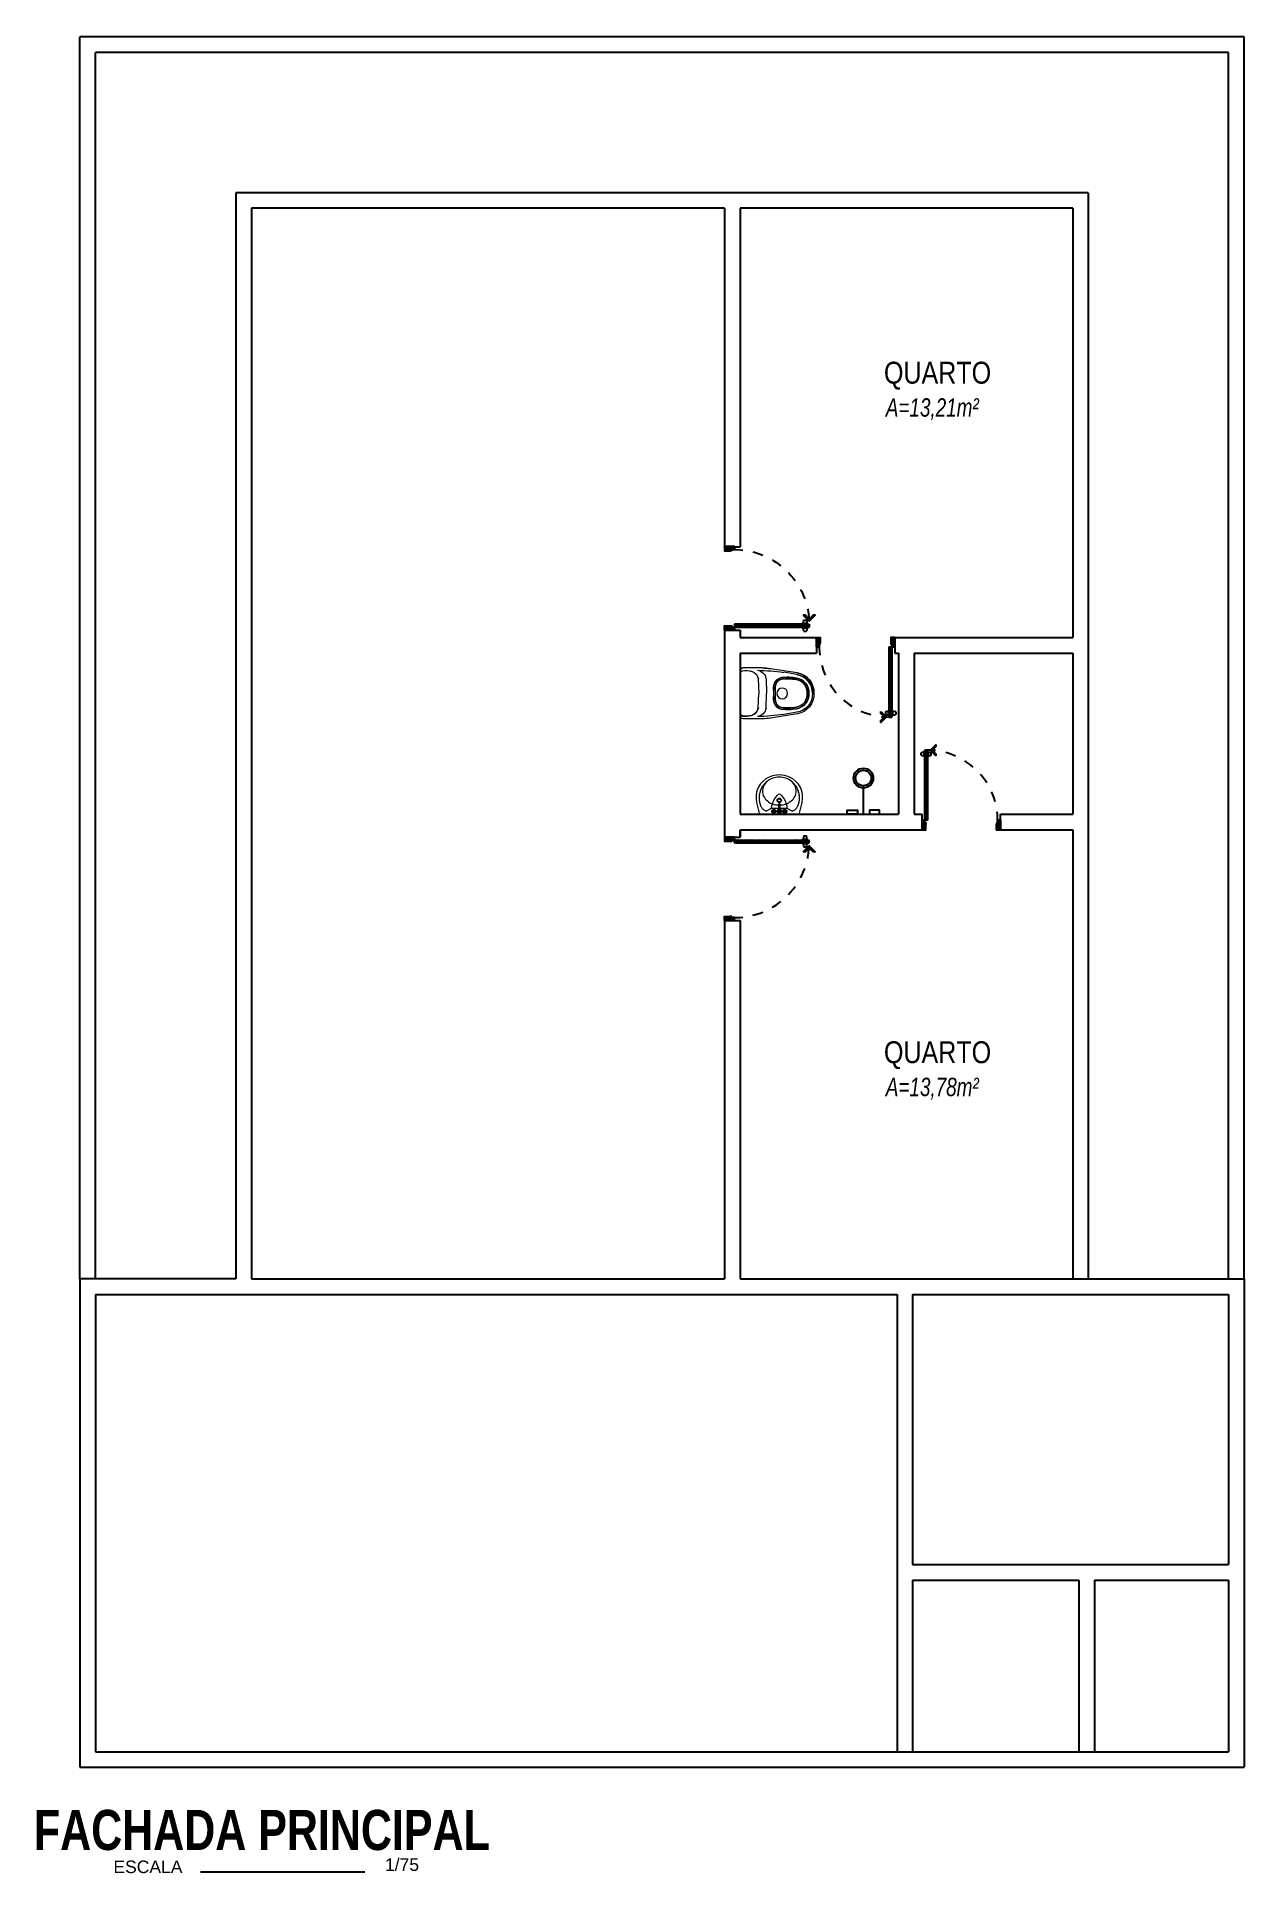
# Model space of a CAD drawing. Header units: inches. Extents: x 5.4 to 65.7, y -9.8 to 26.8.
# Drawn here: x 5.44 to 17.06, y -9.85 to 7.82 of the extents above; entities that cross this region are included whole.
import ezdxf
from ezdxf.enums import TextEntityAlignment as Align

# ---------------------------------------------------------------- set-up
doc = ezdxf.new("R2010")
doc.units = ezdxf.units.IN
doc.header["$MEASUREMENT"] = 0
doc.linetypes.add('HDR', pattern=[0.36, 0.1, -0.075, 0.11, -0.075])
doc.layers.add('A-PUERTAS', color=1, linetype='Continuous')
for name, color, linetype, lineweight in [('ROD_PUERTAS', 27, 'Continuous', 0), ('sanitarios', 159, 'Continuous', 13), ('TEXTO', 7, 'Continuous', 5)]:
    doc.layers.add(name, color=color, linetype=linetype, lineweight=lineweight)
doc.styles.add('Cota B', font='swissck.ttf')
doc.styles.add('ROUND3', font='swisse.ttf')
doc.styles.add('TALLER', font='')
doc.styles.get('TALLER').set_extended_font_data('Haettenschweiler', bold=True)
pattern_1 = [(315, (0.7330681, -49.914245), (-0.0014460091433, -0.0014460091433), [])]

msp = doc.modelspace()

# ---------------------------------------------------------------- texts
for s, height, style, p in [('FACHADA PRINCIPAL', 0.38549, 'TALLER', (7.606, -9.431)), ('1/75', 0.1205, 'ROUND3', (8.954, -9.763)), ('ESCALA', 0.1205, 'ROUND3', (6.51, -9.786))]:
    msp.add_text(s, height=height, dxfattribs=dict(style=style)).set_placement(p, align=Align.MIDDLE)
at = {"layer": 'TEXTO', "char_height": 0.26286, "attachment_point": 8, "style": 'Cota B'}
for s, insert in [('{\\fSwis721 BlkEx BT|b0|i1|c0|p34; \\fSwis721 Cn BT|b0|i0|c0|p34;\\H0.80071x;QUARTO\\P\\fSwis721 LtCn BT|b0|i1|c0|p34;\\H0.84203x;A=13,21m²}', (14.054, 4.134)), ('{\\fSwis721 BlkEx BT|b0|i1|c0|p34; \\fSwis721 Cn BT|b0|i0|c0|p34;\\H0.80071x;QUARTO\\P\\fSwis721 LtCn BT|b0|i1|c0|p34;\\H0.84203x;A=13,78m²}', (14.054, -2.404))]:
    msp.add_mtext(s, dxfattribs=dict(at, insert=insert))

# ---------------------------------------------------------------- blocks, each defined once
blk = doc.blocks.new('chuv')
blk.add_lwpolyline([(23.46, 11.934), (23.46, 12.206)])
for points in [[(23.403, 11.934), (23.305, 11.934), (23.305, 11.971), (23.403, 11.971)], [(23.517, 11.934), (23.615, 11.934), (23.615, 11.971), (23.517, 11.971)]]:
    blk.add_lwpolyline(points, close=True)
for radius in [0.095, 0.075]:
    blk.add_circle((23.46, 12.281), radius)
blk = doc.blocks.new('PUERTA FINAL')
at = {"layer": 'A-PUERTAS'}
h = blk.add_hatch(dxfattribs=at)
h.set_pattern_fill('JIS_WOOD', color=256, scale=0.008, angle=180, style=0)
h.set_pattern_definition([(225, (-1111.0894196, -280.445128), (0.003999999993, -0.003999999993), [])])
h.paths.add_polyline_path([(-678.509, 91.834), (-678.5, 91.834), (-678.5, 91.956), (-678.549, 91.956), (-678.549, 91.887), (-678.509, 91.887)])
h.paths.add_polyline_path([(-679.491, 91.834), (-679.5, 91.834), (-679.5, 91.956), (-679.45, 91.956), (-679.45, 91.887), (-679.491, 91.887)])
h = blk.add_hatch(dxfattribs=at)
h.set_pattern_fill('_USER', color=256, scale=0.0025, angle=405, style=0, pattern_type=0)
h.set_pattern_definition(pattern_1)
h.paths.add_polyline_path([(-679.464, 91.867), (-679.464, 91.834), (-679.49, 91.834), (-679.49, 91.887), (-679.45, 91.887), (-679.45, 91.867)])
h = blk.add_hatch(dxfattribs=at)
h.set_pattern_fill('_USER', color=256, scale=0.0025, angle=225, style=0, pattern_type=0)
h.set_pattern_definition([(225, (0, 0), (0.001767766953, -0.001767766953), [])])
h.paths.add_polyline_path([(-678.541, 90.956), (-678.536, 90.956), (-678.536, 90.939), (-678.569, 90.939), (-678.569, 90.956), (-678.564, 90.956)])
h.paths.add_polyline_path([(-678.569, 91.82), (-678.564, 91.82), (-678.564, 90.956), (-678.569, 90.956)])
h.paths.add_polyline_path([(-678.536, 90.956), (-678.541, 90.956), (-678.541, 91.82), (-678.536, 91.82)])
h.paths.add_polyline_path([(-678.541, 91.065), (-678.564, 91.065), (-678.564, 91.057), (-678.541, 91.057)])
h.paths.add_polyline_path([(-678.564, 91.426), (-678.541, 91.426), (-678.541, 91.365), (-678.564, 91.365)])
h.paths.add_polyline_path([(-678.541, 91.759), (-678.564, 91.759), (-678.564, 91.766), (-678.541, 91.766)])
h.paths.add_polyline_path([(-678.677, 91.01), (-678.606, 90.94), (-678.677, 90.869), (-678.677, 90.894), (-678.631, 90.94), (-678.677, 90.985)])
h = blk.add_hatch(dxfattribs=at)
h.set_pattern_fill('_USER', color=256, scale=0.0025, angle=225, style=0, pattern_type=0)
h.set_pattern_definition([(225, (-97.9890494, 471.9185073), (-0.0014460091433, 0.0014460091433), [])])
h.paths.add_polyline_path([(-678.536, 91.834), (-678.536, 91.82), (-678.541, 91.82), (-678.564, 91.82), (-678.569, 91.82), (-678.569, 91.834)])
h = blk.add_hatch(dxfattribs=at)
h.set_pattern_fill('_USER', color=256, scale=0.0025, angle=405, style=0, pattern_type=0)
h.set_pattern_definition(pattern_1)
h.paths.add_polyline_path([(-678.536, 91.867), (-678.55, 91.867), (-678.55, 91.887), (-678.509, 91.887), (-678.509, 91.834), (-678.536, 91.834)])
for p, q in [((-678.569, 91.82), (-678.569, 91.834)), ((-678.569, 91.834), (-678.536, 91.834)), ((-678.564, 91.82), (-678.569, 91.82)), ((-678.569, 91.82), (-678.569, 90.956)), ((-678.569, 90.956), (-678.569, 91.82)), ((-678.541, 91.82), (-678.564, 91.82)), ((-678.564, 91.82), (-678.564, 90.956)), ((-678.509, 91.887), (-678.55, 91.887)), ((-678.55, 91.887), (-678.55, 91.867)), ((-678.55, 91.867), (-678.536, 91.867)), ((-678.541, 91.82), (-678.541, 90.956)), ((-678.536, 91.82), (-678.541, 91.82)), ((-678.541, 91.82), (-678.541, 91.759)), ((-678.536, 91.867), (-678.536, 91.834)), ((-678.536, 91.834), (-678.509, 91.834)), ((-678.536, 91.834), (-678.536, 91.82)), ((-678.536, 91.82), (-678.536, 90.956)), ((-678.564, 91.759), (-678.541, 91.759)), ((-678.56, 91.766), (-678.545, 91.766)), ((-678.56, 91.759), (-678.56, 91.766)), ((-678.545, 91.759), (-678.545, 91.766)), ((-678.617, 91.002), (-678.617, 90.974)), ((-678.579, 91.011), (-678.584, 91.011)), ((-678.579, 90.965), (-678.584, 90.965)), ((-678.577, 91.008), (-678.577, 90.968)), ((-678.574, 90.999), (-678.577, 90.999)), ((-678.577, 90.977), (-678.577, 90.999)), ((-678.577, 90.977), (-678.577, 90.999)), ((-678.574, 90.977), (-678.577, 90.977)), ((-678.571, 91.003), (-678.574, 91.001)), ((-678.574, 91.001), (-678.574, 90.975)), ((-678.574, 91.001), (-678.574, 90.975)), ((-678.571, 90.973), (-678.574, 90.975)), ((-678.569, 91.005), (-678.571, 91.003)), ((-678.571, 90.973), (-678.571, 91.003)), ((-678.571, 91.003), (-678.571, 90.973)), ((-678.569, 90.971), (-678.571, 90.973)), ((-678.569, 91.005), (-678.568, 91.005)), ((-678.569, 90.971), (-678.569, 91.005)), ((-678.568, 90.971), (-678.569, 90.971)), ((-678.569, 90.956), (-678.569, 90.939)), ((-678.564, 90.956), (-678.569, 90.956)), ((-678.569, 90.939), (-678.536, 90.939)), ((-678.568, 91.005), (-678.568, 90.971)), ((-678.564, 91.065), (-678.541, 91.065)), ((-678.564, 90.956), (-678.541, 90.956)), ((-678.56, 91.065), (-678.56, 91.057)), ((-678.56, 91.057), (-678.545, 91.057)), ((-678.545, 91.065), (-678.545, 91.057)), ((-678.541, 90.956), (-678.536, 90.956)), ((-678.536, 90.956), (-678.536, 90.939)), ((-678.535, 91.005), (-678.533, 91.003)), ((-678.535, 91.005), (-678.535, 91.005)), ((-678.535, 91.005), (-678.535, 90.971)), ((-678.535, 90.971), (-678.535, 91.005)), ((-678.535, 90.971), (-678.533, 90.973)), ((-678.535, 90.971), (-678.535, 90.971)), ((-678.533, 91.003), (-678.53, 91.001)), ((-678.533, 90.973), (-678.533, 91.003)), ((-678.533, 91.003), (-678.533, 90.973)), ((-678.533, 90.973), (-678.53, 90.975)), ((-678.53, 91.001), (-678.53, 90.975)), ((-678.53, 91.001), (-678.53, 90.975)), ((-678.53, 90.999), (-678.527, 90.999)), ((-678.53, 90.977), (-678.527, 90.977)), ((-678.527, 91.008), (-678.527, 90.968)), ((-678.527, 90.977), (-678.527, 90.999)), ((-678.527, 90.977), (-678.527, 90.999)), ((-678.524, 91.011), (-678.519, 91.011)), ((-678.524, 90.965), (-678.519, 90.965)), ((-678.486, 91.002), (-678.486, 90.974))]:
    blk.add_line(p, q, dxfattribs=at)
for points in [[(-679.491, 91.834), (-679.5, 91.834), (-679.5, 91.956), (-679.45, 91.956), (-679.45, 91.887), (-679.491, 91.887)], [(-679.45, 91.867), (-679.45, 91.887), (-679.49, 91.887), (-679.49, 91.834), (-679.464, 91.834), (-679.464, 91.867)], [(-678.569, 91.82), (-678.564, 91.82), (-678.564, 90.956), (-678.569, 90.956)], [(-678.509, 91.834), (-678.5, 91.834), (-678.5, 91.956), (-678.549, 91.956), (-678.549, 91.887), (-678.509, 91.887)], [(-678.536, 90.956), (-678.541, 90.956), (-678.541, 91.82), (-678.536, 91.82)], [(-678.541, 91.759), (-678.564, 91.759), (-678.564, 91.766), (-678.541, 91.766)], [(-678.564, 91.426), (-678.541, 91.426), (-678.541, 91.365), (-678.564, 91.365)], [(-678.677, 91.01), (-678.606, 90.94), (-678.677, 90.869), (-678.677, 90.894), (-678.631, 90.94), (-678.677, 90.985)], [(-678.541, 91.065), (-678.564, 91.065), (-678.564, 91.057), (-678.541, 91.057)]]:
    blk.add_lwpolyline(points, close=True, dxfattribs=at)
for points in [[(-678.541, 91.426), (-678.564, 91.426)], [(-678.541, 91.365), (-678.564, 91.365)]]:
    blk.add_lwpolyline(points, dxfattribs=at)
at = {"layer": 'A-PUERTAS', "linetype": 'HDR', "ltscale": 0.5}
blk.add_arc((-678.569, 91.834), 0.895, 178.2979, 273.8215, dxfattribs=at)
at = {"layer": 'A-PUERTAS'}
for centre, radius, start, end in [((-678.615, 91.002), 0.00245, 112.7373, 180), ((-678.615, 90.974), 0.00245, 180, 247.2627), ((-678.587, 90.935), 0.0751, 88.2263, 112.7373), ((-678.587, 91.041), 0.0751, 247.2627, 271.7737), ((-678.579, 91.008), 0.00245, 0, 90), ((-678.579, 90.968), 0.00245, 270, 360), ((-678.524, 91.008), 0.00245, 90, 180), ((-678.524, 90.968), 0.00245, 180, 270), ((-678.517, 90.935), 0.0751, 67.2627, 91.7737), ((-678.517, 91.041), 0.0751, 268.2263, 292.7373), ((-678.489, 91.002), 0.00245, 360, 67.2627), ((-678.489, 90.974), 0.00245, 292.7373, 360)]:
    blk.add_arc(centre, radius, start, end, dxfattribs=at)
blk = doc.blocks.new('LAVAMANOS-D')
for p, q in [((-0.084, -0.072), (-0.15, -0.038)), ((-0.07, -0.035), (-0.074, -0.035)), ((-0.07, -0.039), (-0.074, -0.039)), ((-0.064, -0.029), (-0.064, -0.024)), ((-0.064, -0.045), (-0.064, -0.05)), ((-0.06, -0.029), (-0.06, -0.024)), ((-0.06, -0.045), (-0.06, -0.05)), ((-0.053, -0.035), (-0.049, -0.035)), ((-0.053, -0.039), (-0.049, -0.039)), ((-0.009, -0.052), (-0.009, -0.114)), ((0.008, -0.114), (0.008, -0.052)), ((0.053, -0.035), (0.049, -0.035)), ((0.053, -0.039), (0.049, -0.039)), ((0.059, -0.029), (0.059, -0.024)), ((0.059, -0.045), (0.059, -0.05)), ((0.064, -0.029), (0.064, -0.024)), ((0.064, -0.045), (0.064, -0.05)), ((0.07, -0.035), (0.074, -0.035)), ((0.07, -0.039), (0.074, -0.039)), ((0.084, -0.072), (0.15, -0.038))]:
    blk.add_line(p, q)
at = {"linetype": 'Continuous'}
for points in [[(-0.115, -0.425), (-0.087, -0.435), (-0.06, -0.442), (-0.03, -0.446), (0, -0.449), (0.03, -0.446), (0.06, -0.442), (0.087, -0.435), (0.115, -0.425, 0.363477), (0.258, -0.138), (0.225, 0), (-0.225, 0), (-0.258, -0.138, 0.363477), (-0.115, -0.425)], [(-0.009, -0.108, 0.073486), (-0.075, -0.12, 0.090524), (-0.135, -0.154, 0.104224), (-0.178, -0.207, 0.116526), (-0.191, -0.266, 0.116526), (-0.178, -0.325, 0.104224), (-0.135, -0.378, 0.090524), (-0.075, -0.412, 0.082757), (0, -0.425, 0.082757), (0.075, -0.412, 0.090524), (0.135, -0.378, 0.104224), (0.178, -0.325, 0.116526), (0.191, -0.266, 0.116526), (0.178, -0.207, 0.104224), (0.135, -0.154, 0.090524), (0.075, -0.12, 0.073491), (0.008, -0.108, 0.073491)], [(-0.026, -0.217, -0.133789), (-0.087, -0.08, -0.453405), (-0.076, -0.068), (-0.009, -0.068)], [(0.008, -0.068), (0.076, -0.068, -0.453405), (0.087, -0.08, -0.133789), (0.026, -0.217)]]:
    blk.add_lwpolyline(points, format="xyb", dxfattribs=at)
for points in [[(-0.15, -0.038), (-0.155, -0.04), (-0.162, -0.044), (-0.169, -0.048), (-0.169, -0.048), (-0.176, -0.052), (-0.182, -0.057), (-0.188, -0.063), (-0.193, -0.069), (-0.198, -0.075), (-0.203, -0.083), (-0.208, -0.091), (-0.212, -0.1), (-0.212, -0.1), (-0.216, -0.109), (-0.219, -0.119), (-0.222, -0.13), (-0.224, -0.141), (-0.226, -0.152), (-0.228, -0.164), (-0.229, -0.176), (-0.229, -0.188), (-0.229, -0.188), (-0.229, -0.199), (-0.228, -0.211), (-0.227, -0.223), (-0.225, -0.234), (-0.222, -0.246), (-0.219, -0.257), (-0.216, -0.268), (-0.212, -0.279), (-0.212, -0.279), (-0.207, -0.29), (-0.202, -0.3), (-0.197, -0.31), (-0.191, -0.32), (-0.184, -0.329), (-0.177, -0.338), (-0.17, -0.347), (-0.162, -0.356), (-0.162, -0.356), (-0.154, -0.364), (-0.145, -0.371), (-0.135, -0.378)], [(0.135, -0.378), (0.145, -0.371), (0.154, -0.364), (0.162, -0.356), (0.162, -0.356), (0.17, -0.347), (0.177, -0.338), (0.184, -0.329), (0.191, -0.32), (0.197, -0.31), (0.202, -0.3), (0.207, -0.29), (0.212, -0.279), (0.212, -0.279), (0.216, -0.268), (0.219, -0.257), (0.222, -0.246), (0.225, -0.234), (0.227, -0.223), (0.228, -0.211), (0.229, -0.199), (0.229, -0.188), (0.229, -0.188), (0.229, -0.176), (0.228, -0.164), (0.226, -0.152), (0.224, -0.141), (0.222, -0.13), (0.219, -0.119), (0.216, -0.109), (0.212, -0.1), (0.212, -0.1), (0.208, -0.091), (0.203, -0.083), (0.198, -0.075), (0.193, -0.069), (0.188, -0.063), (0.182, -0.057), (0.176, -0.052), (0.169, -0.048), (0.169, -0.048), (0.162, -0.044), (0.155, -0.04), (0.15, -0.038)]]:
    blk.add_lwpolyline(points, dxfattribs=at)
for centre, radius in [((-0.062, -0.037), 0.0234), ((-0.079, -0.037), 0.00475), ((-0.062, -0.037), 0.0085), ((-0.062, -0.02), 0.00475), ((-0.062, -0.054), 0.00475), ((-0.045, -0.037), 0.00475), ((0, -0.037), 0.0085), ((0.062, -0.037), 0.0234), ((0.045, -0.037), 0.00475), ((0.062, -0.037), 0.0085), ((0.062, -0.02), 0.00475), ((0.062, -0.054), 0.00475), ((0.079, -0.037), 0.00475)]:
    blk.add_circle(centre, radius)
for radius in [0.0248, 0.0173]:
    blk.add_circle((0, -0.161), radius, dxfattribs=at)
for centre, radius, start, end in [((-0.062, -0.037), 0.017, 105.2407, 164.2093), ((-0.062, -0.037), 0.017, 196.2342, 253.9047), ((-0.062, -0.037), 0.017, 16.4412, 74.0789), ((-0.062, -0.037), 0.017, 286.12, 344.0884), ((0, -0.037), 0.0255, 289.6514, 250.3603), ((0, -0.037), 0.017, 300.3431, 239.7554), ((0, -0.114), 0.0085, 180, 0), ((0.062, -0.037), 0.017, 106.12, 164.0884), ((0.062, -0.037), 0.017, 196.4413, 254.0789), ((0.062, -0.037), 0.017, 16.2342, 73.9047), ((0.062, -0.037), 0.017, 285.2407, 344.2093)]:
    blk.add_arc(centre, radius, start, end)
blk.add_arc((0, -0.196), 0.0331, 219.2954, 320.7046, dxfattribs=at)
blk = doc.blocks.new('IIIIIIIIIIIIIIIIIIII')
at = {"layer": 'sanitarios'}
for p, q in [((788.403, 261.793), (788.403, 261.977)), ((788.433, 262.007), (788.459, 262.007)), ((788.459, 262.007), (788.836, 262.007)), ((788.459, 262.007), (788.836, 262.007)), ((788.862, 262.007), (788.836, 262.007)), ((788.892, 261.793), (788.892, 261.977)), ((788.451, 261.457), (788.41, 261.713)), ((788.505, 261.757), (788.648, 261.752)), ((788.51, 261.831), (788.648, 261.826)), ((788.786, 261.831), (788.648, 261.826)), ((788.79, 261.757), (788.648, 261.752)), ((788.844, 261.457), (788.886, 261.713)), ((788.466, 261.459), (788.445, 261.587)), ((788.617, 261.67), (788.678, 261.67)), ((788.618, 261.685), (788.648, 261.685)), ((788.648, 261.685), (788.677, 261.685)), ((788.829, 261.459), (788.85, 261.587))]:
    blk.add_line(p, q, dxfattribs=at)
for points in [[(788.648, 261.296, -0.382405), (788.451, 261.457), (788.41, 261.713, -0.040213), (788.403, 261.793), (788.403, 261.977, -0.414214), (788.433, 262.007), (788.459, 262.007)], [(788.459, 262.007, 0.364314), (788.43, 261.982, 0.112271), (788.435, 261.895, 0.278416), (788.51, 261.831), (788.648, 261.826)], [(788.648, 261.296, 0.382405), (788.844, 261.457), (788.886, 261.713, 0.040213), (788.892, 261.793), (788.892, 261.977, 0.414214), (788.862, 262.007), (788.836, 262.007)], [(788.836, 262.007, -0.364314), (788.866, 261.982, -0.112271), (788.86, 261.895, -0.278416), (788.786, 261.831), (788.648, 261.826)], [(788.648, 261.311, -0.383569), (788.466, 261.459), (788.445, 261.587)], [(788.648, 261.311, 0.383569), (788.829, 261.459), (788.85, 261.587)]]:
    blk.add_lwpolyline(points, format="xyb", dxfattribs=at)
for points in [[(788.505, 261.757), (788.648, 261.752)], [(788.79, 261.757), (788.648, 261.752)]]:
    blk.add_lwpolyline(points, dxfattribs=at)
for points in [[(788.648, 261.346, -0.3863), (788.5, 261.464, -0.069564), (788.496, 261.608, -0.301962), (788.558, 261.677, -0.087243), (788.618, 261.685), (788.648, 261.685), (788.677, 261.685, -0.087243), (788.737, 261.677, -0.301962), (788.799, 261.608, -0.069564), (788.795, 261.464, -0.3863)], [(788.648, 261.361, -0.388576), (788.515, 261.467, -0.069453), (788.511, 261.607, -0.302408), (788.562, 261.663, -0.08847), (788.617, 261.67), (788.678, 261.67, -0.08847), (788.733, 261.663, -0.302408), (788.784, 261.607, -0.069453), (788.78, 261.467, -0.388576)]]:
    blk.add_lwpolyline(points, format="xyb", close=True, dxfattribs=at)
blk.add_circle((788.648, 261.601), 0.0515, dxfattribs=at)
blk.add_circle((788.648, 261.601), 0.0515, dxfattribs=at)
for centre, radius, start, end in [((788.433, 261.977), 0.03, 90, 180), ((788.623, 261.951), 0.195, 171.0536, 196.677), ((788.459, 261.977), 0.03, 90, 170.0695), ((788.526, 261.924), 0.0952, 197.721, 259.9531), ((788.769, 261.924), 0.0952, 280.0469, 342.279), ((788.836, 261.977), 0.03, 9.9305, 90), ((788.672, 261.951), 0.195, 343.323, 8.9464), ((788.862, 261.977), 0.03, 0, 90), ((788.903, 261.793), 0.5, 180, 189.2113), ((788.523, 261.855), 0.0997, 190.1726, 260.0286), ((790.327, 261.868), 1.902, 180.9172, 188.4996), ((788.523, 261.855), 0.0997, 190.1726, 260.0286), ((790.327, 261.868), 1.902, 180.9172, 188.4996), ((788.773, 261.855), 0.0997, 279.9714, 349.8274), ((788.773, 261.855), 0.0997, 279.9714, 349.8274), ((786.969, 261.868), 1.902, 351.5004, 359.0828), ((786.969, 261.868), 1.902, 351.5004, 359.0828), ((788.392, 261.793), 0.5, 350.7887, 0), ((789.013, 261.553), 0.521, 173.8689, 189.7863), ((788.579, 261.596), 0.0838, 104.1018, 171.3111), ((789.013, 261.553), 0.506, 173.9085, 189.8005), ((788.579, 261.596), 0.0688, 103.7408, 171.0438), ((788.61, 261.512), 0.173, 87.5575, 107.5015), ((788.61, 261.512), 0.158, 87.4441, 107.6672), ((788.685, 261.512), 0.173, 72.4985, 92.4425), ((788.685, 261.512), 0.158, 72.3328, 92.5559), ((788.716, 261.596), 0.0688, 8.9562, 76.2592), ((788.716, 261.596), 0.0838, 8.6889, 75.8982), ((788.282, 261.553), 0.506, 350.1995, 6.0915), ((788.282, 261.553), 0.521, 350.2137, 6.1311), ((788.639, 261.486), 0.19, 188.8141, 272.5226), ((788.639, 261.486), 0.175, 188.7975, 272.7385), ((788.639, 261.486), 0.141, 188.848, 273.3342), ((788.639, 261.486), 0.126, 188.7932, 273.7329), ((788.656, 261.486), 0.126, 266.2671, 351.2068), ((788.656, 261.486), 0.141, 266.6658, 351.152), ((788.656, 261.486), 0.175, 267.2615, 351.2025), ((788.656, 261.486), 0.19, 267.4774, 351.1859)]:
    blk.add_arc(centre, radius, start, end, dxfattribs=at)

# ---------------------------------------------------------------- linework, layer by layer
for p, q in [((17.055, 7.822), (5.855, 7.822)), ((5.855, -4.128), (5.855, 7.822)), ((17.055, -4.128), (17.055, 7.822)), ((16.905, 7.672), (6.005, 7.672)), ((6.005, -4.128), (6.005, 7.672)), ((16.905, -4.128), (16.905, 7.672)), ((15.555, 6.322), (7.355, 6.322)), ((7.355, 6.322), (7.355, -4.128)), ((15.555, 6.322), (15.555, -4.128)), ((12.055, 6.172), (7.505, 6.172)), ((7.505, 6.172), (7.505, -4.128)), ((12.055, 6.172), (12.055, 2.876)), ((15.405, 6.172), (12.205, 6.172)), ((12.205, 6.172), (12.205, 2.916)), ((15.405, 6.172), (15.405, 2.042)), ((12.055, 2.916), (12.205, 2.916)), ((12.055, 2.153), (12.055, 0.082)), ((12.055, 2.113), (12.205, 2.113)), ((12.205, 2.113), (12.205, 2.042)), ((12.205, 2.042), (12.978, 2.042)), ((12.94, 2.042), (12.94, 1.892)), ((13.656, 2.042), (15.405, 2.042)), ((13.693, 2.042), (13.693, 1.892)), ((12.205, 1.892), (12.205, 0.342)), ((12.205, 1.892), (12.94, 1.892)), ((13.693, 1.892), (13.73, 1.892)), ((13.73, 1.892), (13.73, 0.342)), ((13.88, 1.892), (15.405, 1.892)), ((13.88, 1.892), (13.88, 0.342)), ((15.405, 1.892), (15.405, 0.342)), ((12.205, 0.342), (13.73, 0.342)), ((12.205, 0.192), (12.205, 0.122)), ((12.205, 0.192), (13.994, 0.192)), ((12.205, 0.122), (12.205, 0.192)), ((13.88, 0.342), (13.957, 0.342)), ((13.957, 0.192), (13.957, 0.342)), ((13.984, 0.342), (14.009, 0.342)), ((14.672, 0.192), (15.405, 0.192)), ((14.71, 0.342), (15.405, 0.342)), ((14.71, 0.192), (14.71, 0.342)), ((15.405, 0.192), (15.405, -4.128)), ((12.055, 0.122), (12.205, 0.122)), ((12.205, 0.093), (12.205, 0.066)), ((12.055, -0.641), (12.055, -4.128)), ((12.055, -0.681), (12.205, -0.681)), ((12.205, -0.681), (12.205, -4.128)), ((7.355, -4.128), (5.855, -4.128)), ((5.855, -4.128), (5.855, -8.828)), ((7.505, -4.128), (12.055, -4.128)), ((12.205, -4.128), (15.405, -4.128)), ((14.515, -4.128), (17.055, -4.128)), ((14.515, -4.128), (16.015, -4.128)), ((17.055, -4.128), (17.055, -8.828)), ((6.005, -4.278), (13.715, -4.278)), ((6.005, -4.278), (6.005, -8.678)), ((13.715, -4.278), (13.715, -8.678)), ((13.865, -4.278), (14.755, -4.278)), ((13.865, -4.278), (16.905, -4.278)), ((13.865, -4.278), (13.865, -6.878)), ((16.905, -4.278), (16.905, -6.878)), ((13.865, -6.878), (16.905, -6.878)), ((13.865, -7.028), (13.865, -8.678)), ((13.865, -7.028), (15.465, -7.028)), ((15.465, -7.028), (15.465, -8.678)), ((15.615, -7.028), (15.615, -8.678)), ((15.615, -7.028), (16.905, -7.028)), ((16.905, -7.028), (16.905, -8.678)), ((5.855, -8.828), (17.055, -8.828)), ((6.005, -8.678), (16.505, -8.678)), ((15.615, -8.678), (16.905, -8.678)), ((7.017, -9.833), (8.596, -9.833))]:
    msp.add_line(p, q)

# ---------------------------------------------------------------- block references
msp.add_blockref('chuv', (-10.068, -11.591))
at = {"layer": 'ROD_PUERTAS'}
for p, xscale, yscale, zscale, rotation in [((85.883, -542.633), -0.80286904855931, 0.8028690485592187, 0.8028690485591771, 90), ((-496.893, 69.427), 0.7529101570233881, 0.7529101570233026, 0.7529101570232632, 180), ((85.883, 544.868), 0.80286904855931, 0.8028690485592187, 0.8028690485591771, 90)]:
    msp.add_blockref('PUERTA FINAL', p, dxfattribs=dict(at, xscale=xscale, yscale=yscale, zscale=zscale, rotation=rotation))
at = {"layer": 'ROD_PUERTAS', "xscale": 0.7529101570233881, "yscale": 0.7529101570233026, "zscale": 0.7529101570232632}
msp.add_blockref('PUERTA FINAL', (524.542, -67.192), dxfattribs=at)
at = {"layer": 'sanitarios', "xscale": -1, "rotation": 90}
msp.add_blockref('IIIIIIIIIIIIIIIIIIII', (274.212, 790.152), dxfattribs=at)
at = {"layer": 'sanitarios', "ltscale": 0.5, "xscale": 0.8476852203732363, "yscale": 0.8476852203732363, "zscale": 0.8476852203732363, "rotation": 180}
msp.add_blockref('LAVAMANOS-D', (12.583, 0.339), dxfattribs=at)

msp.set_redraw_order([(e.dxf.handle, doc.entitydb.next_handle()) for e in msp.query("TEXT MTEXT ATTDEF DIMENSION ARC_DIMENSION")])  # texts and dimensions are drawn at this point

doc.saveas('drawing.dxf')
